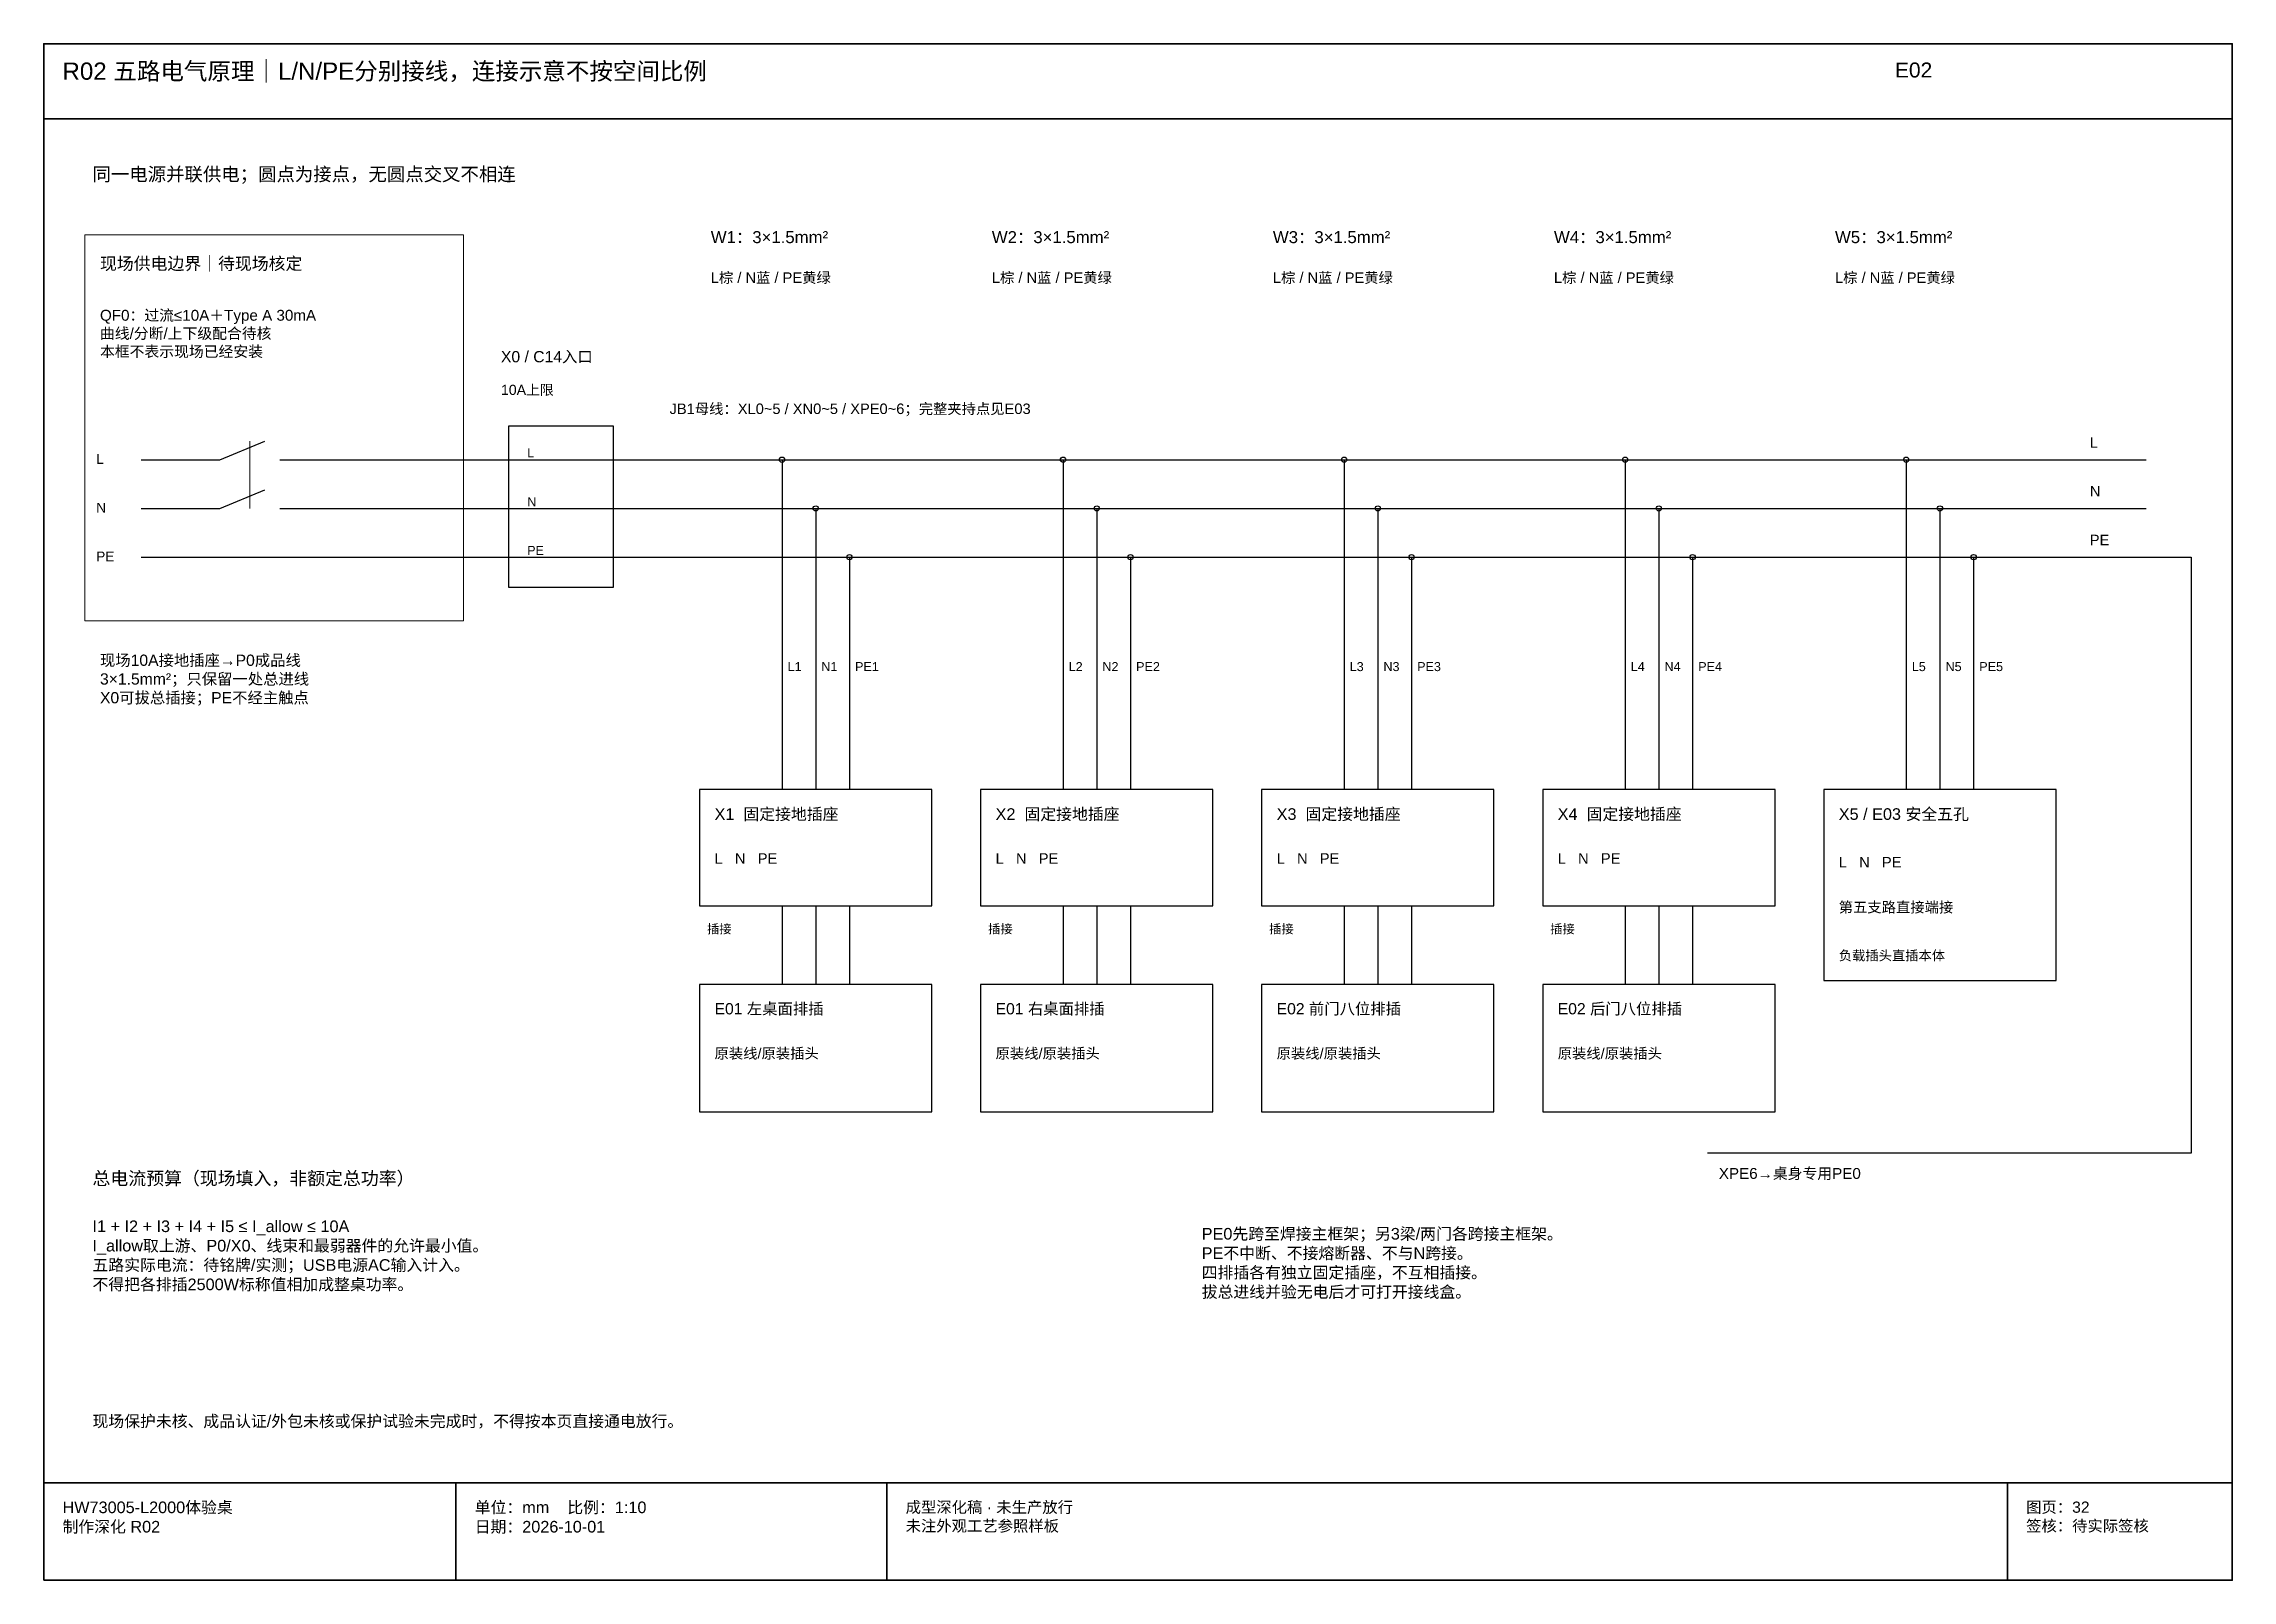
# Model space of a CAD drawing. Header units: millimetres. Extents: x 50 to 432208, y 2 to 4150.
# Drawn here: x 372050 to 377890, y 50 to 4150 of the extents above; entities that cross this region are included whole.
import ezdxf

# ---------------------------------------------------------------- set-up
doc = ezdxf.new("R2010")
doc.units = ezdxf.units.MM
doc.linetypes.add('DASHED', pattern=[1.524, 1.27, -0.254])
for name, color, linetype, lineweight in [('FRAME', 7, 'Continuous', 35), ('HIDDEN', 8, 'DASHED', 13), ('NOTE', 7, 'Continuous', 18), ('OUTLINE', 7, 'Continuous', 25)]:
    doc.layers.add(name, color=color, linetype=linetype, lineweight=lineweight)
doc.styles.add('CN', font='Arial Unicode.ttf')

msp = doc.modelspace()

# ---------------------------------------------------------------- texts
at = {"layer": 'NOTE', "attachment_point": 1, "style": 'CN'}
for s, insert, char_height, width in [('R02 五路电气原理｜L/N/PE分别接线，连接示意不按空间比例', (372100, 4100), 46, 4840), ('E02', (376990, 4100), 40, 900), ('同一电源并联供电；圆点为接点，无圆点交叉不相连', (372180, 3820), 36, 5500), ('W1：3×1.5mm²', (373830, 3650), 32, 670), ('W2：3×1.5mm²', (374580, 3650), 32, 670), ('W3：3×1.5mm²', (375330, 3650), 32, 670), ('W4：3×1.5mm²', (376080, 3650), 32, 670), ('W5：3×1.5mm²', (376830, 3650), 32, 670), ('现场供电边界｜待现场核定', (372200, 3580), 33, 940), ('L棕 / N蓝 / PE黄绿', (373830, 3540), 28, 670), ('L棕 / N蓝 / PE黄绿', (374580, 3540), 28, 670), ('L棕 / N蓝 / PE黄绿', (375330, 3540), 28, 670), ('L棕 / N蓝 / PE黄绿', (376080, 3540), 28, 670), ('L棕 / N蓝 / PE黄绿', (376830, 3540), 28, 670), ('QF0：过流≤10A＋Type A 30mA\\P曲线/分断/上下级配合待核\\P本框不表示现场已经安装', (372200, 3440), 29, 940), ('X0 / C14入口', (373270, 3330), 30, 450), ('10A上限', (373270, 3240), 27, 430), ('JB1母线：XL0~5 / XN0~5 / XPE0~6；完整夹持点见E03', (373720, 3190), 28, 4040), ('L', (377510, 3100), 28, 190), ('L', (372190, 3055), 26, 100), ('L', (373340, 3070), 24, 140), ('N', (372190, 2925), 26, 100), ('N', (373340, 2940), 24, 140), ('N', (377510, 2970), 28, 190), ('PE', (373340, 2810), 24, 140), ('PE', (377510, 2840), 28, 190), ('PE', (372190, 2795), 26, 100), ('现场10A接地插座→P0成品线\\P3×1.5mm²；只保留一处总进线\\PX0可拔总插接；PE不经主触点', (372200, 2520), 30, 1020), ('L1', (374035, 2500), 24, 180), ('N1', (374125, 2500), 24, 180), ('PE1', (374215, 2500), 24, 180), ('L2', (374785, 2500), 24, 180), ('N2', (374875, 2500), 24, 180), ('PE2', (374965, 2500), 24, 180), ('L3', (375535, 2500), 24, 180), ('N3', (375625, 2500), 24, 180), ('PE3', (375715, 2500), 24, 180), ('L4', (376285, 2500), 24, 180), ('N4', (376375, 2500), 24, 180), ('PE4', (376465, 2500), 24, 180), ('L5', (377035, 2500), 24, 180), ('N5', (377125, 2500), 24, 180), ('PE5', (377215, 2500), 24, 180), ('X1  固定接地插座', (373840, 2110), 31, 570), ('X2  固定接地插座', (374590, 2110), 31, 570), ('X3  固定接地插座', (375340, 2110), 31, 570), ('X4  固定接地插座', (376090, 2110), 31, 570), ('X5 / E03 安全五孔', (376840, 2110), 31, 570), ('L   N   PE', (373840, 1990), 28, 570), ('L   N   PE', (374590, 1990), 28, 570), ('L   N   PE', (375340, 1990), 28, 570), ('L   N   PE', (376090, 1990), 28, 570), ('L   N   PE', (376840, 1980), 28, 570), ('第五支路直接端接', (376840, 1860), 28, 570), ('插接', (373820, 1800), 24, 570), ('插接', (374570, 1800), 24, 570), ('插接', (375320, 1800), 24, 570), ('插接', (376070, 1800), 24, 570), ('负载插头直插本体', (376840, 1730), 26, 570), ('E01 左桌面排插', (373840, 1590), 30, 560), ('E01 右桌面排插', (374590, 1590), 30, 560), ('E02 前门八位排插', (375340, 1590), 30, 560), ('E02 后门八位排插', (376090, 1590), 30, 560), ('原装线/原装插头', (373840, 1470), 28, 560), ('原装线/原装插头', (374590, 1470), 28, 560), ('原装线/原装插头', (375340, 1470), 28, 560), ('原装线/原装插头', (376090, 1470), 28, 560), ('总电流预算（现场填入，非额定总功率）', (372180, 1140), 35, 2580), ('XPE6→桌身专用PE0', (376520, 1150), 29, 1200), ('I1 + I2 + I3 + I4 + I5 ≤ I_allow ≤ 10A\\PI_allow取上游、P0/X0、线束和最弱器件的允许最小值。\\P五路实际电流：待铭牌/实测；USB电源AC输入计入。\\P不得把各排插2500W标称值相加成整桌功率。', (372180, 1010), 31, 2740), ('PE0先跨至焊接主框架；另3梁/两门各跨接主框架。\\PPE不中断、不接熔断器、不与N跨接。\\P四排插各有独立固定插座，不互相插接。\\P拔总进线并验无电后才可打开接线盒。', (375140, 990), 31, 2670), ('现场保护未核、成品认证/外包未核或保护试验未完成时，不得按本页直接通电放行。', (372180, 490), 31, 5530), ('HW73005-L2000体验桌\\P制作深化 R02', (372100, 260), 31, 1000), ('单位：mm    比例：1:10\\P日期：2026-10-01', (373200, 260), 31, 1050), ('成型深化稿 · 未生产放行\\P未注外观工艺参照样板', (374350, 260), 30, 2890), ('图页：32\\P签核：待实际签核', (377340, 260), 30, 550)]:
    msp.add_mtext(s, dxfattribs=dict(at, insert=insert, char_height=char_height, width=width))

# ---------------------------------------------------------------- linework, layer by layer
at = {"layer": 'FRAME'}
for p, q in [((372050, 3950), (377890, 3950)), ((372050, 310), (377890, 310)), ((373150, 50), (373150, 310)), ((374300, 50), (374300, 310)), ((377290, 50), (377290, 310))]:
    msp.add_line(p, q, dxfattribs=at)
msp.add_lwpolyline([(372050, 50), (377890, 50), (377890, 4150), (372050, 4150)], close=True, dxfattribs=at)
at = {"layer": 'HIDDEN'}
msp.add_line((372600, 2910), (372600, 3090), dxfattribs=at)
msp.add_lwpolyline([(372160, 2610), (373170, 2610), (373170, 3640), (372160, 3640)], close=True, dxfattribs=at)
at = {"layer": 'OUTLINE'}
for p, q in [((372310, 3040), (372520, 3040)), ((372520, 3040), (372640, 3090)), ((372680, 3040), (373170, 3040)), ((373170, 3040), (377660, 3040)), ((374020, 3040), (374020, 2160)), ((374770, 3040), (374770, 2160)), ((375520, 3040), (375520, 2160)), ((376270, 3040), (376270, 2160)), ((377020, 3040), (377020, 2160)), ((372520, 2910), (372640, 2960)), ((372310, 2910), (372520, 2910)), ((372680, 2910), (373170, 2910)), ((373170, 2910), (377660, 2910)), ((374110, 2910), (374110, 2160)), ((374860, 2910), (374860, 2160)), ((375610, 2910), (375610, 2160)), ((376360, 2910), (376360, 2160)), ((377110, 2910), (377110, 2160)), ((372310, 2780), (372520, 2780)), ((372520, 2780), (373170, 2780)), ((373170, 2780), (377660, 2780)), ((374200, 2780), (374200, 2160)), ((374950, 2780), (374950, 2160)), ((375700, 2780), (375700, 2160)), ((376450, 2780), (376450, 2160)), ((377200, 2780), (377200, 2160)), ((377630, 2780), (377780, 2780)), ((377780, 2780), (377780, 1190)), ((374020, 1850), (374020, 1640)), ((374110, 1850), (374110, 1640)), ((374200, 1850), (374200, 1640)), ((374770, 1850), (374770, 1640)), ((374860, 1850), (374860, 1640)), ((374950, 1850), (374950, 1640)), ((375520, 1850), (375520, 1640)), ((375610, 1850), (375610, 1640)), ((375700, 1850), (375700, 1640)), ((376270, 1850), (376270, 1640)), ((376360, 1850), (376360, 1640)), ((376450, 1850), (376450, 1640)), ((377780, 1190), (376490, 1190))]:
    msp.add_line(p, q, dxfattribs=at)
for points in [[(373290, 2700), (373570, 2700), (373570, 3130), (373290, 3130)], [(373800, 1850), (374420, 1850), (374420, 2160), (373800, 2160)], [(374550, 1850), (375170, 1850), (375170, 2160), (374550, 2160)], [(375300, 1850), (375920, 1850), (375920, 2160), (375300, 2160)], [(376050, 1850), (376670, 1850), (376670, 2160), (376050, 2160)], [(376800, 1650), (377420, 1650), (377420, 2160), (376800, 2160)], [(373800, 1300), (374420, 1300), (374420, 1640), (373800, 1640)], [(374550, 1300), (375170, 1300), (375170, 1640), (374550, 1640)], [(375300, 1300), (375920, 1300), (375920, 1640), (375300, 1640)], [(376050, 1300), (376670, 1300), (376670, 1640), (376050, 1640)]]:
    msp.add_lwpolyline(points, close=True, dxfattribs=at)
for centre in [(374020, 3040), (374770, 3040), (375520, 3040), (376270, 3040), (377020, 3040), (374110, 2910), (374860, 2910), (375610, 2910), (376360, 2910), (377110, 2910), (374200, 2780), (374950, 2780), (375700, 2780), (376450, 2780), (377200, 2780)]:
    msp.add_circle(centre, 7, dxfattribs=at)

msp.set_redraw_order([(e.dxf.handle, doc.entitydb.next_handle()) for e in msp.query("TEXT MTEXT ATTDEF DIMENSION ARC_DIMENSION")])  # texts and dimensions are drawn at this point

doc.saveas('drawing.dxf')
